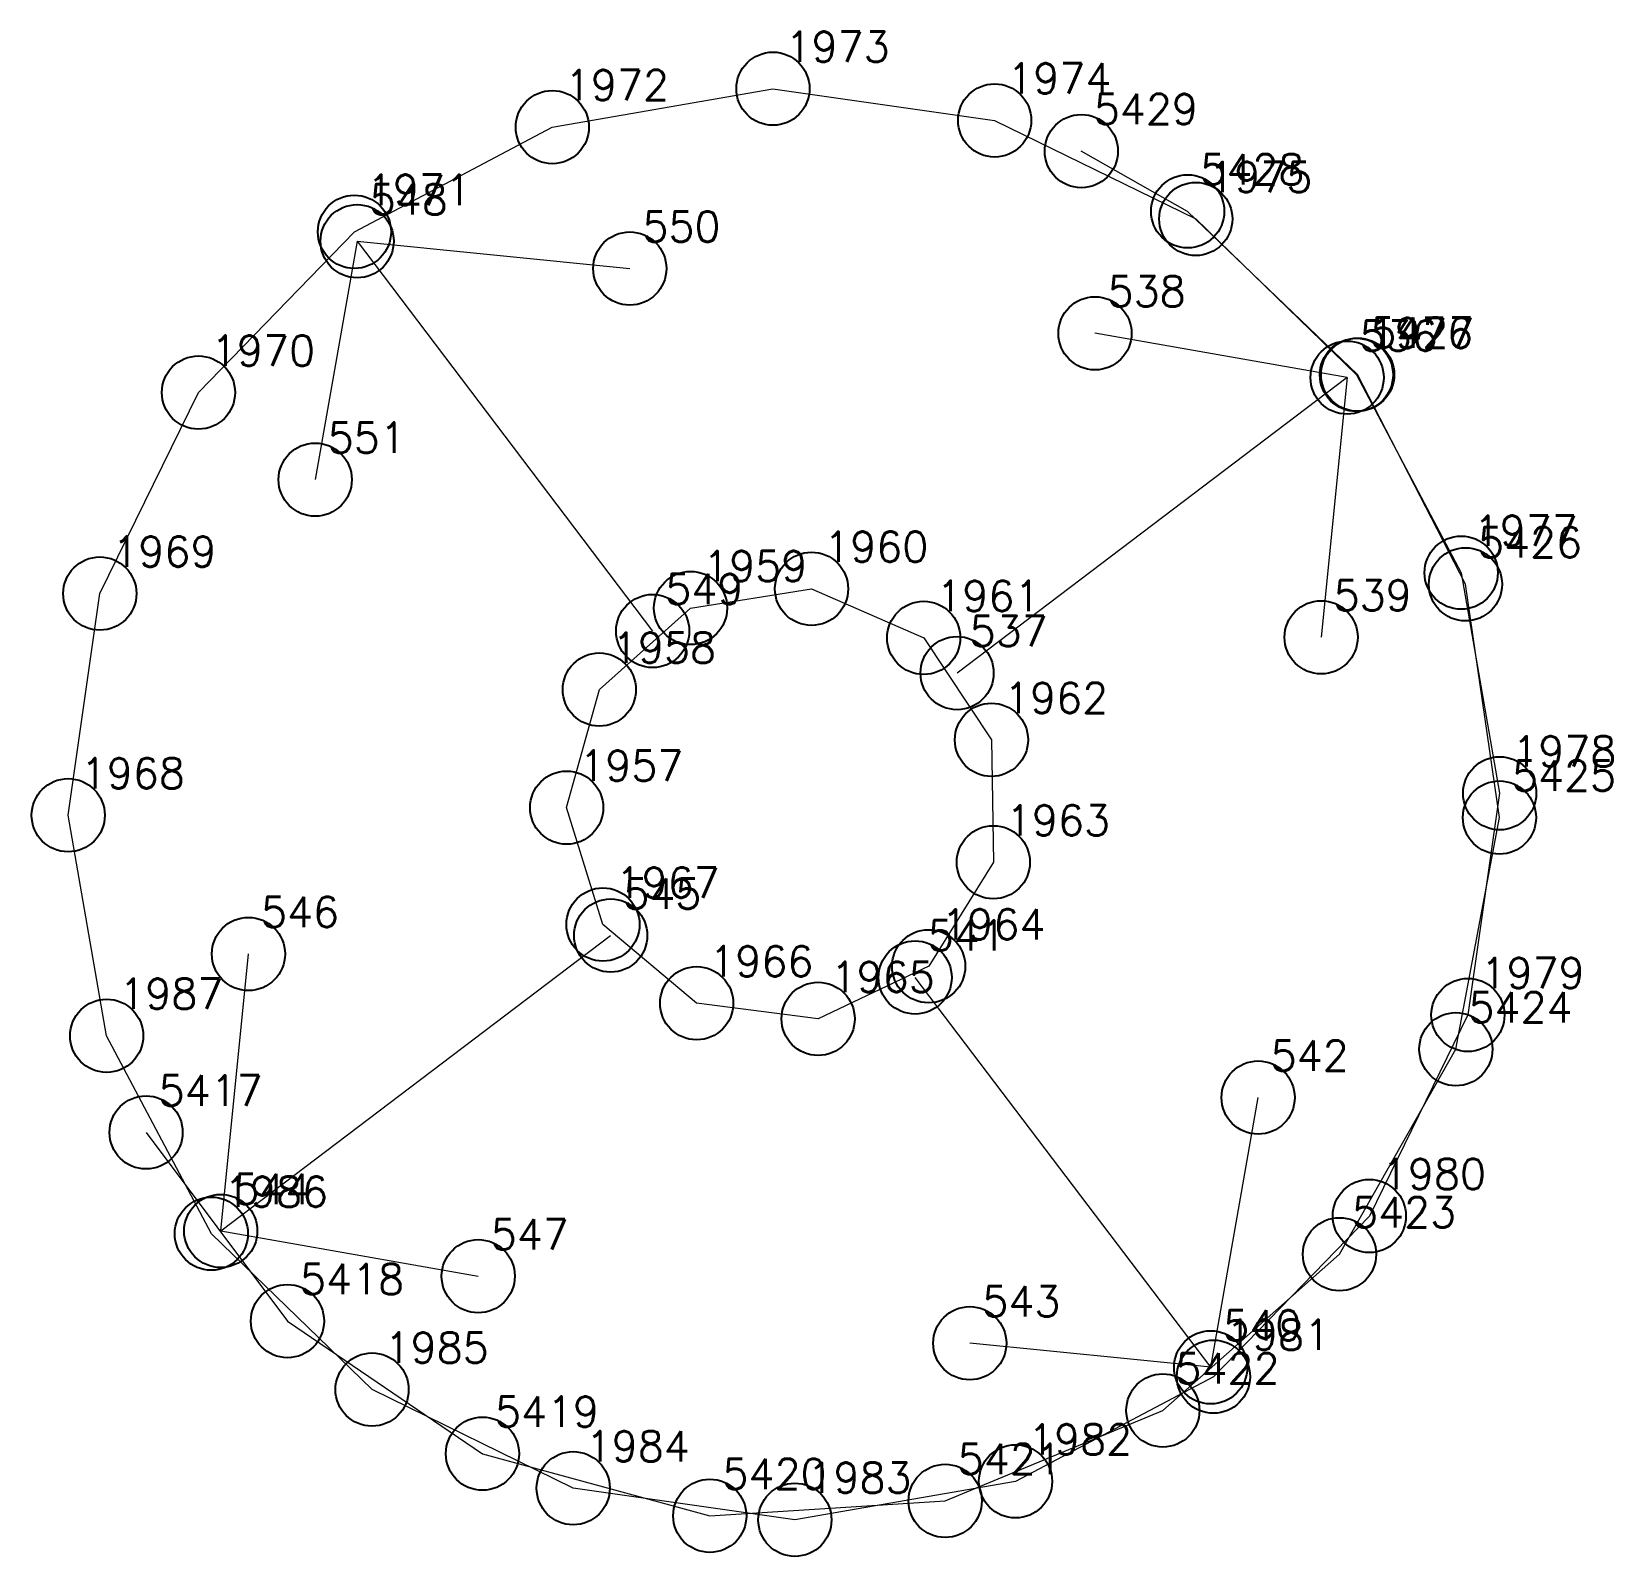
# Model space of a CAD drawing. Extents: x 1391501 to 1398271, y 354915 to 360782.
# Drawn here: x 1393670.73 to 1393686.92, y 357383.63 to 357399.26 of the extents above; entities that cross this region are included whole.
import ezdxf

# ---------------------------------------------------------------- set-up
doc = ezdxf.new("R2010")
doc.units = 0
doc.header["$PDMODE"] = 33
doc.header["$PDSIZE"] = 0.75
doc.layers.add('12 - ценные элементы визуального восприятия территории', color=7, linetype='Continuous')
doc.styles.get("Standard").update_dxf_attribs({"font": 'simplex.shx'})

msp = doc.modelspace()

# ---------------------------------------------------------------- texts
at = {"color": 7}
for s, p in [('1973', (1393678.451, 357398.944)), ('1974', (1393680.723, 357398.62)), ('1972', (1393676.19, 357398.551)), ('1971', (1393674.162, 357397.478)), ('1975', (1393682.784, 357397.609)), ('1976', (1393684.431, 357396.012)), ('1970', (1393672.564, 357395.83)), ('1977', (1393685.504, 357393.983)), ('1969', (1393671.553, 357393.77)), ('1960', (1393678.847, 357393.819)), ('1959', (1393677.607, 357393.621)), ('1961', (1393679.996, 357393.315)), ('1958', (1393676.672, 357392.785)), ('1962', (1393680.691, 357392.27)), ('1978', (1393685.898, 357391.722)), ('1968', (1393671.229, 357391.498)), ('1957', (1393676.337, 357391.576)), ('1963', (1393680.71, 357391.015)), ('1967', (1393676.709, 357390.377)), ('1964', (1393680.048, 357389.949)), ('1966', (1393677.669, 357389.57)), ('1965', (1393678.914, 357389.411)), ('1979', (1393685.574, 357389.45)), ('1987', (1393671.623, 357389.237)), ('1980', (1393684.563, 357387.39)), ('1986', (1393672.696, 357387.208)), ('1981', (1393682.965, 357385.742)), ('1985', (1393674.343, 357385.61)), ('1982', (1393680.937, 357384.669)), ('1984', (1393676.404, 357384.6)), ('1983', (1393678.676, 357384.276))]:
    msp.add_text(s, height=0.3111, dxfattribs=at).set_placement(p)
at = {"layer": '12 - ценные элементы визуального восприятия территории', "color": 7}
for s, p in [('5429', (1393681.611, 357398.305)), ('5428', (1393682.701, 357397.688)), ('548', (1393674.19, 357397.382)), ('550', (1393676.985, 357397.102)), ('538', (1393681.751, 357396.438)), ('5427', (1393684.443, 357396.013)), ('536', (1393684.335, 357395.983)), ('551', (1393673.76, 357394.938)), ('5426', (1393685.548, 357393.865)), ('549', (1393677.219, 357393.385)), ('539', (1393684.069, 357393.321)), ('537', (1393680.339, 357392.955)), ('5425', (1393685.896, 357391.474)), ('545', (1393676.788, 357390.265)), ('546', (1393673.076, 357390.076)), ('541', (1393679.909, 357389.835)), ('5424', (1393685.45, 357389.099)), ('542', (1393683.423, 357388.604)), ('5417', (1393672.027, 357388.246)), ('544', (1393672.792, 357387.237)), ('5423', (1393684.257, 357386.998)), ('547', (1393675.431, 357386.772)), ('5418', (1393673.476, 357386.313)), ('543', (1393680.468, 357386.085)), ('540', (1393682.937, 357385.838)), ('5422', (1393682.447, 357385.397)), ('5419', (1393675.474, 357384.954)), ('5421', (1393680.216, 357384.47)), ('5420', (1393677.805, 357384.316))]:
    msp.add_text(s, height=0.3111, dxfattribs=at).set_placement(p)

# ---------------------------------------------------------------- linework, layer by layer
for p in [(1393678.322, 357398.67), (1393676.061, 357398.276), (1393680.594, 357398.345), (1393682.655, 357397.335), (1393674.033, 357397.203), (1393684.302, 357395.737), (1393672.435, 357395.556), (1393685.375, 357393.709), (1393678.718, 357393.544), (1393671.424, 357393.495), (1393677.478, 357393.347), (1393679.867, 357393.041), (1393676.543, 357392.511), (1393680.561, 357391.996), (1393685.769, 357391.448), (1393676.208, 357391.301), (1393671.1, 357391.223), (1393680.581, 357390.741), (1393676.58, 357390.103), (1393679.918, 357389.675), (1393677.54, 357389.296), (1393678.785, 357389.136), (1393685.444, 357389.176), (1393671.494, 357388.962), (1393684.434, 357387.115), (1393672.567, 357386.934), (1393682.836, 357385.468), (1393674.214, 357385.336), (1393676.275, 357384.325), (1393680.808, 357384.395), (1393678.547, 357384.001)]:
    msp.add_point(p)
at = {"layer": '12 - ценные элементы визуального восприятия территории', "color": 7, "lineweight": 20}
for points in [[(1393671.1, 357391.223), (1393671.424, 357393.495), (1393672.435, 357395.556), (1393674.033, 357397.203), (1393676.061, 357398.276), (1393678.322, 357398.67), (1393680.594, 357398.345), (1393682.655, 357397.335), (1393684.302, 357395.737), (1393685.375, 357393.709), (1393685.769, 357391.448), (1393685.444, 357389.176), (1393684.434, 357387.115), (1393682.836, 357385.468), (1393680.808, 357384.395), (1393678.547, 357384.001), (1393676.275, 357384.325), (1393674.214, 357385.336), (1393672.567, 357386.934), (1393671.494, 357388.962), (1393671.1, 357391.223)], [(1393676.208, 357391.301), (1393676.543, 357392.511), (1393677.478, 357393.347), (1393678.718, 357393.544), (1393679.867, 357393.041), (1393680.561, 357391.996), (1393680.581, 357390.741), (1393679.918, 357389.675), (1393678.785, 357389.136), (1393677.54, 357389.296), (1393676.58, 357390.103), (1393676.208, 357391.301)]]:
    msp.add_lwpolyline(points, close=True, dxfattribs=at)
for points in [[(1393671.898, 357387.972), (1393673.347, 357386.038), (1393675.345, 357384.679), (1393677.675, 357384.042), (1393680.087, 357384.195), (1393682.318, 357385.122), (1393684.128, 357386.723), (1393685.321, 357388.825), (1393685.767, 357391.199), (1393685.419, 357393.59), (1393684.314, 357395.739), (1393682.572, 357397.413), (1393681.482, 357398.03)], [(1393674.061, 357397.107), (1393673.631, 357394.663)], [(1393674.061, 357397.107), (1393677.089, 357393.111)], [(1393674.061, 357397.107), (1393676.855, 357396.827)], [(1393684.206, 357395.709), (1393681.622, 357396.163)], [(1393684.206, 357395.709), (1393680.209, 357392.68)], [(1393684.206, 357395.709), (1393683.94, 357393.047)], [(1393672.663, 357386.962), (1393676.659, 357389.99)], [(1393672.663, 357386.962), (1393672.947, 357389.801)], [(1393682.808, 357385.564), (1393679.779, 357389.56)], [(1393682.808, 357385.564), (1393683.294, 357388.329)], [(1393672.663, 357386.962), (1393675.302, 357386.498)], [(1393682.808, 357385.564), (1393680.339, 357385.811)]]:
    msp.add_lwpolyline(points, dxfattribs=at)
at = {"layer": '12 - ценные элементы визуального восприятия территории'}
for p in [(1393681.482, 357398.03), (1393682.572, 357397.413), (1393674.061, 357397.107), (1393676.855, 357396.827), (1393681.622, 357396.163), (1393684.206, 357395.709), (1393684.314, 357395.739), (1393673.631, 357394.663), (1393685.419, 357393.59), (1393677.089, 357393.111), (1393683.94, 357393.047), (1393680.209, 357392.68), (1393685.767, 357391.199), (1393676.659, 357389.99), (1393672.947, 357389.801), (1393679.779, 357389.56), (1393685.321, 357388.825), (1393683.294, 357388.329), (1393671.898, 357387.972), (1393672.663, 357386.962), (1393684.128, 357386.723), (1393675.302, 357386.498), (1393673.347, 357386.038), (1393680.339, 357385.811), (1393682.808, 357385.564), (1393682.318, 357385.122), (1393675.345, 357384.679), (1393680.087, 357384.195), (1393677.675, 357384.042)]:
    msp.add_point(p, dxfattribs=at)

msp.set_redraw_order([(e.dxf.handle, doc.entitydb.next_handle()) for e in msp.query("TEXT MTEXT ATTDEF DIMENSION ARC_DIMENSION")])  # texts and dimensions are drawn at this point

doc.saveas('drawing.dxf')
